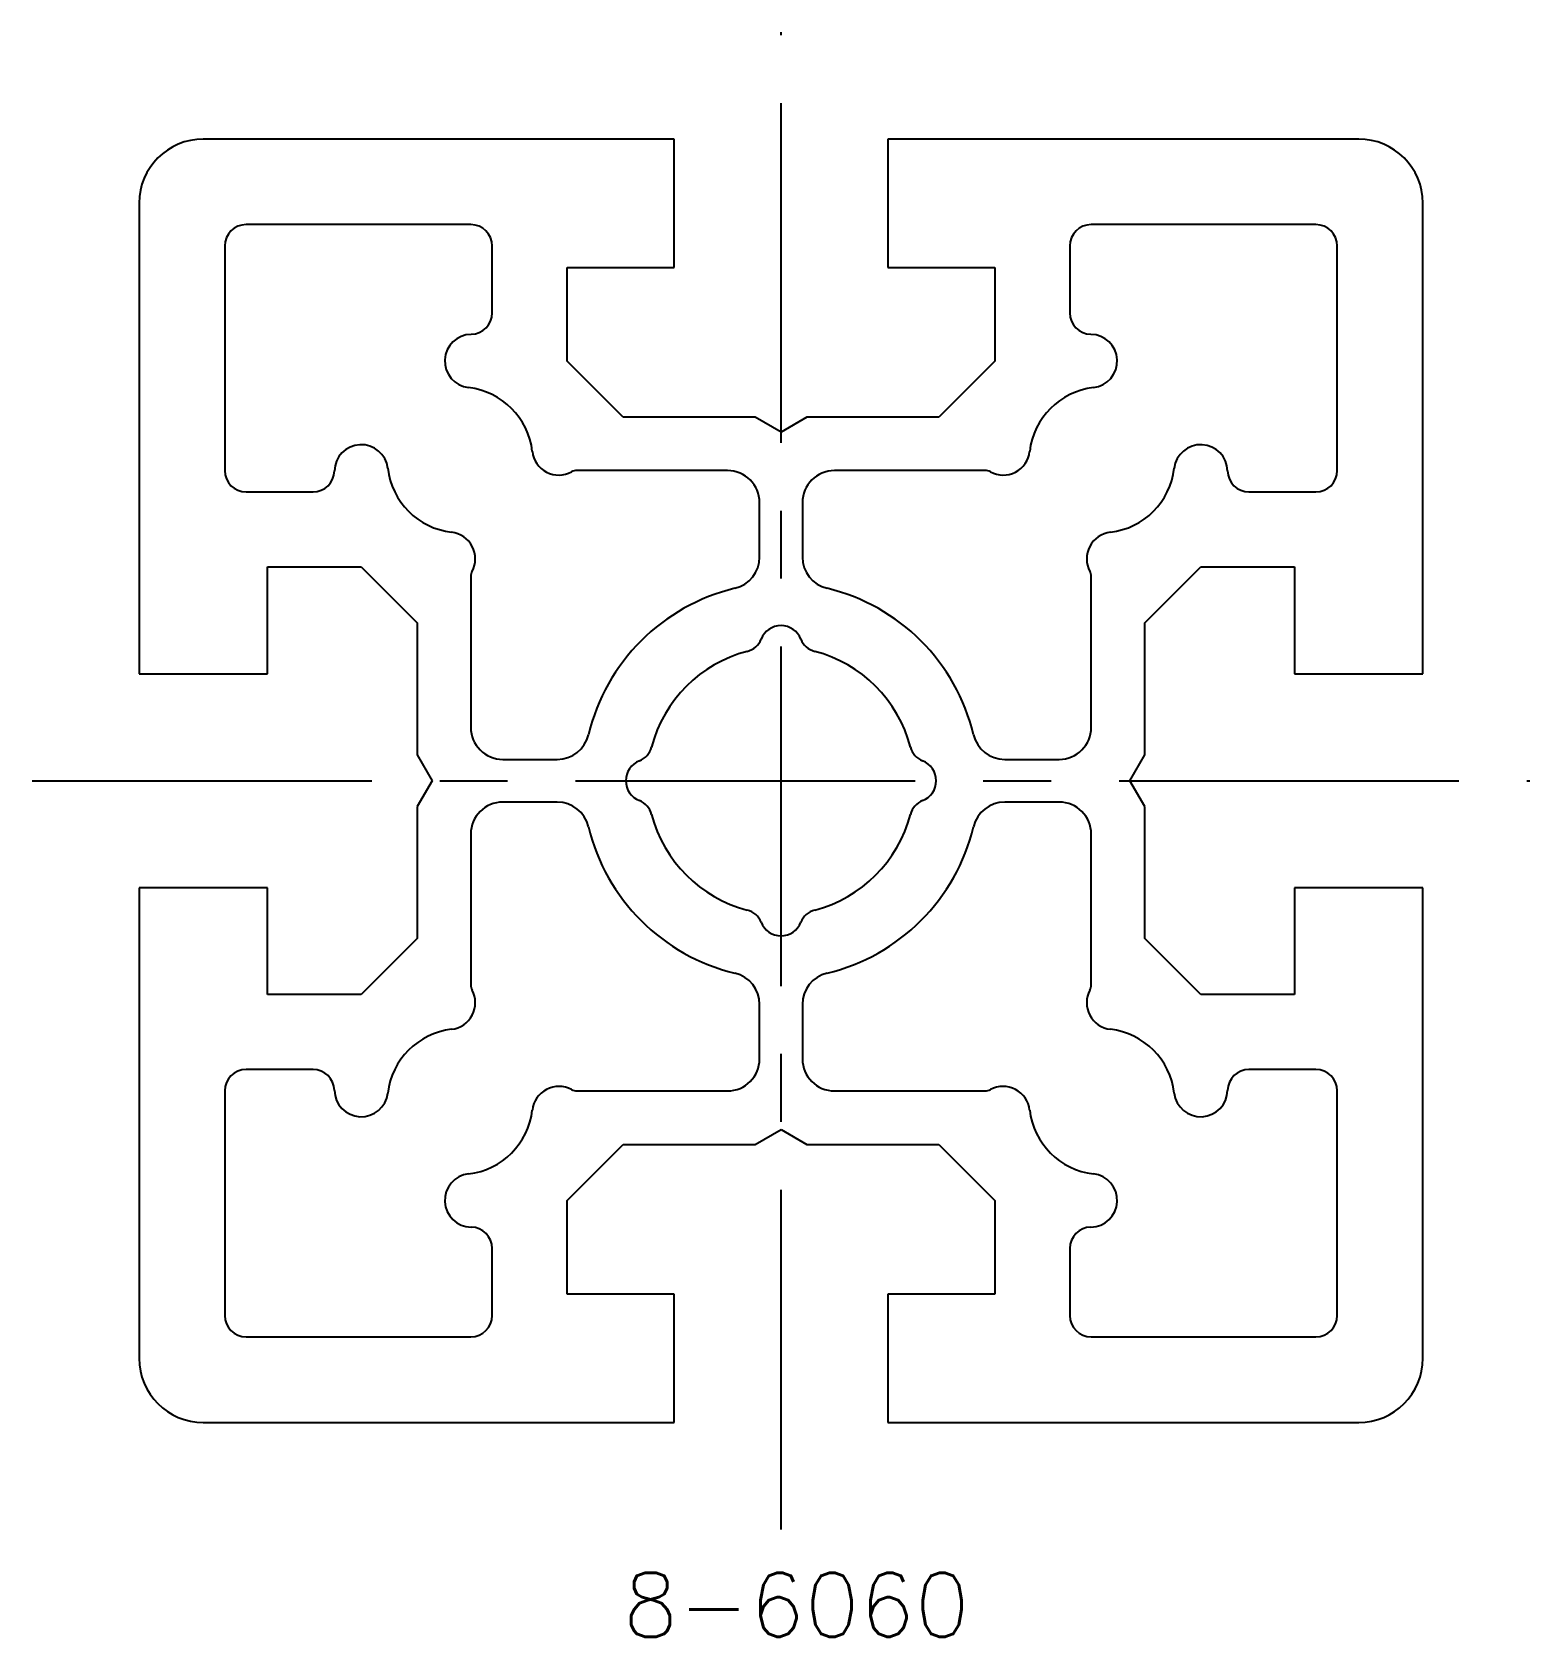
# Model space of a CAD drawing. Extents: x -5 to 1191, y -8 to 1575.
# Drawn here: x 1121 to 1191, y 940 to 1015 of the extents above; entities that cross this region are included whole.
import ezdxf

# ---------------------------------------------------------------- set-up
doc = ezdxf.new("R2010")
doc.units = 0
doc.header["$LTSCALE"] = 0.5
doc.linetypes.add('CENTER', pattern=[50.8, 31.75, -6.35, 6.35, -6.35])
for name, color, linetype in [('MSM_CENTER', 1, 'CENTER'), ('MSM_CONTINUOUS', 7, 'CONTINUOUS'), ('MSM_PART_NUMBER', 7, 'CONTINUOUS')]:
    doc.layers.add(name, color=color, linetype=linetype)
doc.styles.get("Standard").update_dxf_attribs({"font": 'txt.shx', "height": 3, "bigfont": 'bigfont.shx'})

# ---------------------------------------------------------------- blocks, each defined once
blk = doc.blocks.new('*U10')
at = {"layer": 'MSM_PART_NUMBER'}
blk.add_text('8-6060', height=3, dxfattribs=at).set_placement((1148.618, 939.972))

msp = doc.modelspace()

# ---------------------------------------------------------------- linework, layer by layer
at = {"layer": 'MSM_CENTER'}
for p, q in [((1156, 945), (1156, 1015)), ((1121, 980), (1191, 980))]:
    msp.add_line(p, q, dxfattribs=at)
at = {"layer": 'MSM_CONTINUOUS'}
for p, q in [((1151, 1010), (1129, 1010)), ((1151, 1004), (1151, 1010)), ((1161, 1010), (1161, 1004)), ((1183, 1010), (1161, 1010)), ((1126, 1007), (1126, 985)), ((1186, 985), (1186, 1007)), ((1141.5, 1006), (1131, 1006)), ((1181, 1006), (1170.5, 1006)), ((1130, 1005), (1130, 994.5)), ((1142.5, 1001.87), (1142.5, 1005)), ((1169.5, 1005), (1169.5, 1001.87)), ((1182, 994.5), (1182, 1005)), ((1146, 999.62), (1146, 1004)), ((1146, 1004), (1151, 1004)), ((1161, 1004), (1166, 1004)), ((1166, 1004), (1166, 999.62)), ((1148.62, 997), (1146, 999.62)), ((1166, 999.62), (1163.38, 997)), ((1154.788, 997), (1148.62, 997)), ((1156, 996.3), (1154.788, 997)), ((1157.212, 997), (1156, 996.3)), ((1163.38, 997), (1157.212, 997)), ((1153.5, 994.5), (1146.451, 994.5)), ((1165.549, 994.5), (1158.5, 994.5)), ((1131, 993.5), (1134.13, 993.5)), ((1177.87, 993.5), (1181, 993.5)), ((1155, 990.455), (1155, 993)), ((1157, 993), (1157, 990.455)), ((1132, 985), (1132, 990)), ((1132, 990), (1136.38, 990)), ((1136.38, 990), (1139, 987.38)), ((1173, 987.38), (1175.62, 990)), ((1175.62, 990), (1180, 990)), ((1180, 990), (1180, 985)), ((1141.5, 989.549), (1141.5, 982.5)), ((1170.5, 982.5), (1170.5, 989.549)), ((1139, 987.38), (1139, 981.212)), ((1173, 981.212), (1173, 987.38)), ((1126, 985), (1132, 985)), ((1180, 985), (1186, 985)), ((1139, 981.212), (1139.7, 980)), ((1143, 981), (1145.545, 981)), ((1166.455, 981), (1169, 981)), ((1172.3, 980), (1173, 981.212)), ((1139.7, 980), (1139, 978.788)), ((1173, 978.788), (1172.3, 980)), ((1139, 978.788), (1139, 972.62)), ((1145.545, 979), (1143, 979)), ((1169, 979), (1166.455, 979)), ((1173, 972.62), (1173, 978.788)), ((1141.5, 977.5), (1141.5, 970.451)), ((1170.5, 970.451), (1170.5, 977.5)), ((1132, 975), (1126, 975)), ((1126, 975), (1126, 953)), ((1132, 970), (1132, 975)), ((1186, 975), (1180, 975)), ((1180, 975), (1180, 970)), ((1186, 953), (1186, 975)), ((1139, 972.62), (1136.38, 970)), ((1175.62, 970), (1173, 972.62)), ((1136.38, 970), (1132, 970)), ((1155, 967), (1155, 969.545)), ((1157, 969.545), (1157, 967)), ((1180, 970), (1175.62, 970)), ((1134.13, 966.5), (1131, 966.5)), ((1181, 966.5), (1177.87, 966.5)), ((1130, 965.5), (1130, 955)), ((1146.451, 965.5), (1153.5, 965.5)), ((1158.5, 965.5), (1165.549, 965.5)), ((1182, 955), (1182, 965.5)), ((1154.788, 963), (1156, 963.7)), ((1156, 963.7), (1157.212, 963)), ((1146, 960.38), (1148.62, 963)), ((1148.62, 963), (1154.788, 963)), ((1157.212, 963), (1163.38, 963)), ((1163.38, 963), (1166, 960.38)), ((1146, 956), (1146, 960.38)), ((1166, 960.38), (1166, 956)), ((1142.5, 955), (1142.5, 958.13)), ((1169.5, 958.13), (1169.5, 955)), ((1151, 956), (1146, 956)), ((1151, 950), (1151, 956)), ((1161, 956), (1161, 950)), ((1166, 956), (1161, 956)), ((1131, 954), (1141.5, 954)), ((1170.5, 954), (1181, 954)), ((1129, 950), (1151, 950)), ((1161, 950), (1183, 950))]:
    msp.add_line(p, q, dxfattribs=at)
for centre, radius, start, end in [((1129, 1007), 3, 90, 180), ((1183, 1007), 3, 0, 90), ((1131, 1005), 1, 90, 180), ((1141.5, 1005), 1, 0, 90), ((1170.5, 1005), 1, 90, 180), ((1181, 1005), 1, 0, 90), ((1141.5, 1001.87), 1, 271.01865, 0), ((1170.5, 1001.87), 1, 180, 268.98135), ((1141.54, 999.62), 1.25, 91.01865, 263.34748), ((1170.46, 999.62), 1.25, 276.65252, 88.98135), ((1141.001, 995.001), 3.4, 6.65252, 83.34748), ((1170.999, 995.001), 3.4, 96.65252, 173.34748), ((1136.38, 994.46), 1.25, 6.65252, 178.98135), ((1175.62, 994.46), 1.25, 1.01865, 173.34749), ((1145.62, 995.54), 1.25, 186.65252, 298.35764), ((1166.38, 995.54), 1.25, 241.64236, 353.34748), ((1131, 994.5), 1, 180, 270), ((1134.13, 994.5), 1, 270, 358.98135), ((1140.999, 994.999), 3.4, 186.65252, 263.34748), ((1146.451, 994), 0.5, 90, 118.35764), ((1153.5, 993), 1.5, 0, 90), ((1158.5, 993), 1.5, 90, 180), ((1165.549, 994), 0.5, 61.64236, 90), ((1171.001, 994.999), 3.4, 276.65252, 353.34748), ((1177.87, 994.5), 1, 181.01865, 270), ((1181, 994.5), 1, 270, 0), ((1140.46, 990.38), 1.25, 331.64236, 83.34748), ((1171.54, 990.38), 1.25, 96.65252, 208.35763), ((1153.5, 990.455), 1.5, 283.44773, 0), ((1158.5, 990.455), 1.5, 180, 256.55227), ((1142, 989.549), 0.5, 151.64237, 180), ((1170, 989.549), 0.5, 0, 28.35764), ((1156, 980), 9.25, 103.44773, 166.55227), ((1156, 980), 9.25, 13.44773, 76.55227), ((1154.187, 986.968), 0.95, 284.5844, 338.39503), ((1156, 986.25), 1, 21.60497, 158.39503), ((1157.813, 986.968), 0.95, 201.60497, 255.4156), ((1156, 980), 6.25, 104.5844, 165.4156), ((1156, 980), 6.25, 14.5844, 75.4156), ((1143, 982.5), 1.5, 180, 270), ((1145.545, 982.5), 1.5, 270, 346.55227), ((1166.455, 982.5), 1.5, 193.44773, 270), ((1169, 982.5), 1.5, 270, 0), ((1149.032, 981.813), 0.95, 291.60497, 345.4156), ((1162.968, 981.813), 0.95, 194.5844, 248.39503), ((1149.75, 980), 1, 111.60497, 248.39503), ((1162.25, 980), 1, 291.60497, 68.39503), ((1143, 977.5), 1.5, 90, 180), ((1145.545, 977.5), 1.5, 13.44773, 90), ((1149.032, 978.187), 0.95, 14.5844, 68.39503), ((1156, 980), 6.25, 194.5844, 255.4156), ((1156, 980), 6.25, 284.5844, 345.4156), ((1162.968, 978.187), 0.95, 111.60497, 165.4156), ((1166.455, 977.5), 1.5, 90, 166.55227), ((1169, 977.5), 1.5, 0, 90), ((1156, 980), 9.25, 193.44773, 256.55227), ((1156, 980), 9.25, 283.44773, 346.55227), ((1154.187, 973.032), 0.95, 21.60497, 75.4156), ((1157.813, 973.032), 0.95, 104.5844, 158.39503), ((1156, 973.75), 1, 201.60497, 338.39503), ((1153.5, 969.545), 1.5, 0, 76.55227), ((1158.5, 969.545), 1.5, 103.44773, 180), ((1140.46, 969.62), 1.25, 276.65252, 28.35764), ((1142, 970.451), 0.5, 180, 208.35764), ((1171.54, 969.62), 1.25, 151.64236, 263.34748), ((1170, 970.451), 0.5, 331.64236, 0), ((1140.999, 965.001), 3.4, 96.65252, 173.34748), ((1171.001, 965.001), 3.4, 6.65252, 83.34748), ((1131, 965.5), 1, 90, 180), ((1134.13, 965.5), 1, 1.01865, 90), ((1153.5, 967), 1.5, 270, 0), ((1158.5, 967), 1.5, 180, 270), ((1177.87, 965.5), 1, 90, 178.98135), ((1181, 965.5), 1, 0, 90), ((1145.62, 964.46), 1.25, 61.64236, 173.34748), ((1166.38, 964.46), 1.25, 6.65252, 118.35764), ((1136.38, 965.54), 1.25, 181.01865, 353.34749), ((1146.451, 966), 0.5, 241.64236, 270), ((1165.549, 966), 0.5, 270, 298.35764), ((1175.62, 965.54), 1.25, 186.65252, 358.98135), ((1141.001, 964.999), 3.4, 276.65252, 353.34748), ((1170.999, 964.999), 3.4, 186.65252, 263.34748), ((1141.54, 960.38), 1.25, 96.65252, 268.98135), ((1170.46, 960.38), 1.25, 271.01865, 83.34749), ((1141.5, 958.13), 1, 0, 88.98135), ((1170.5, 958.13), 1, 91.01865, 180), ((1131, 955), 1, 180, 270), ((1141.5, 955), 1, 270, 0), ((1170.5, 955), 1, 180, 270), ((1181, 955), 1, 270, 0), ((1129, 953), 3, 180, 270), ((1183, 953), 3, 270, 0)]:
    msp.add_arc(centre, radius, start, end, dxfattribs=at)

# ---------------------------------------------------------------- block references
msp.add_blockref('*U10', (0, 0), dxfattribs=at)

doc.saveas('drawing.dxf')
